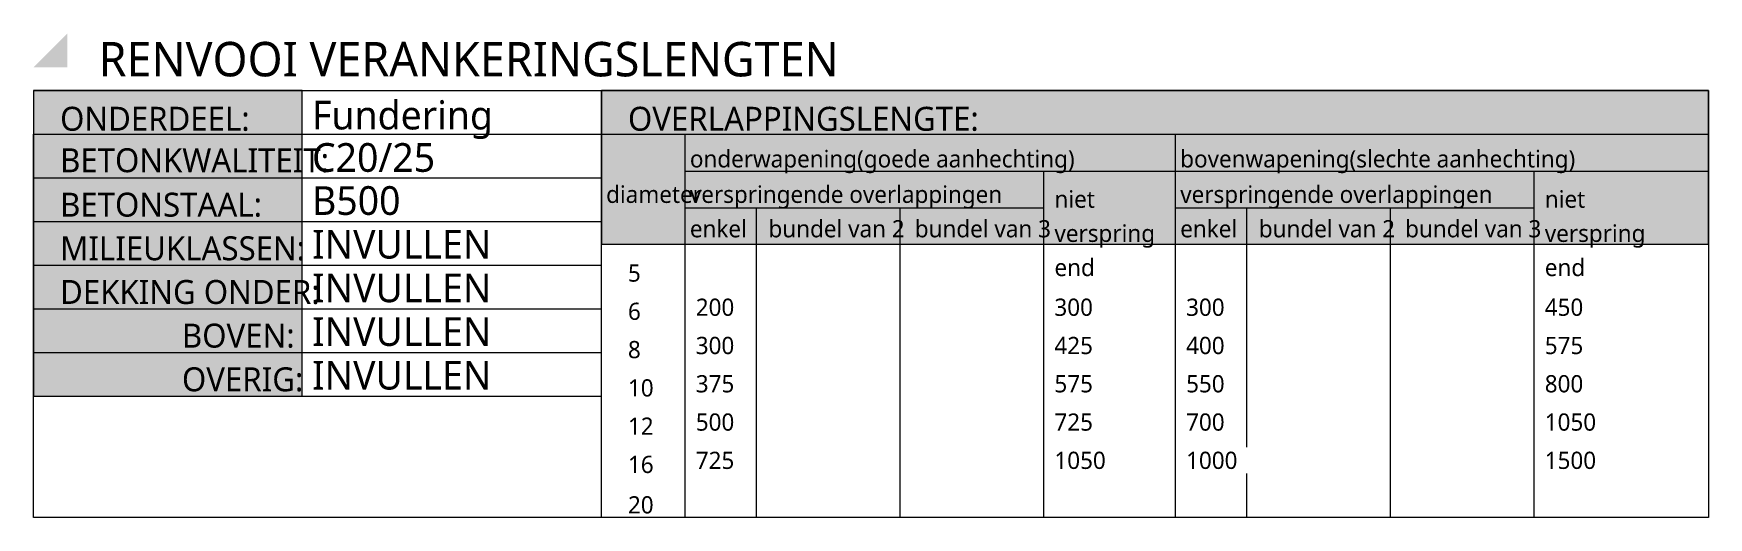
# Model space of a CAD drawing. Header units: millimetres. Extents: x 3415 to 42718, y 1442 to 14886.
# Drawn here: x 23472 to 26972, y 4370 to 5381 of the extents above; entities that cross this region are included whole.
import ezdxf

# ---------------------------------------------------------------- set-up
doc = ezdxf.new("R2010")
doc.units = ezdxf.units.MM
doc.layers.add('A-ANNO-NOTE', color=131, linetype='Continuous', lineweight=18)
doc.styles.add('Segoe UI_4', font='segoeui.ttf', dxfattribs={"height": 36})
doc.styles.add('Segoe UI_6', font='segoeui.ttf', dxfattribs={"height": 60})
doc.styles.add('Segoe UI_B_2', font='segoeui.ttf', dxfattribs={"height": 50})
doc.styles.add('Segoe UI_B_3', font='segoeui.ttf', dxfattribs={"height": 72})

msp = doc.modelspace()

# ---------------------------------------------------------------- texts
at = {"layer": 'A-ANNO-NOTE', "lineweight": 13, "char_height": 60, "attachment_point": 1, "style": 'Segoe UI_6'}
for s, insert, width in [('Fundering', (24054.2, 5240.7), 458.565), ('C20/25', (24054.2, 5152.1), 328.692), ('B500', (24054.2, 5062.1), 227.679), ('INVULLEN', (24054.2, 4970.8), 463.375), ('INVULLEN', (24054.2, 4879.6), 463.375), ('INVULLEN', (24054.2, 4788.3), 463.375), ('INVULLEN', (24054.2, 4697.1), 463.375)]:
    msp.add_mtext(s, dxfattribs=dict(at, insert=insert, width=width))

# ---------------------------------------------------------------- blocks, each defined once
blk = doc.blocks.new('NLRS_28_LAB_renvooi_verankeringslengten_3BM - Type 1-4098958-M_28_01_constructierenvooi')
at = {"layer": 'A-ANNO-NOTE', "lineweight": 13}
blk.add_hatch(color=256, dxfattribs=at).paths.add_polyline_path([(23472.2, 5310.2), (23543.2, 5381.2), (23543.2, 5310.2)])
h = blk.add_hatch(color=256, dxfattribs=at)
h.paths.add_polyline_path([(24658.8, 4941.2), (24658.8, 5261.9), (26972.2, 5261.9), (26972.2, 4941.2)])
h.paths.add_polyline_path([(24033.8, 5261.9), (24033.8, 4941.2), (24033.8, 4623.2), (23472.2, 4623.2), (23472.2, 5091.9), (23472.2, 5261.9)])
at = {"layer": 'A-ANNO-NOTE'}
for p, q in [((24033.8, 5261.9), (23472.2, 5261.9)), ((23472.2, 5261.9), (23472.2, 5091.9)), ((23472.2, 5261.9), (26972.2, 5261.9)), ((24033.8, 4941.2), (24033.8, 5261.9)), ((26972.2, 5261.9), (24658.8, 5261.9)), ((24658.8, 5261.9), (24658.8, 4941.2)), ((24658.8, 4941.2), (24658.8, 5261.9)), ((26972.2, 4941.2), (26972.2, 5261.9)), ((26972.2, 5261.9), (26972.2, 4369.7)), ((23472.2, 5170.7), (26972.2, 5170.7)), ((23472.2, 4369.7), (23472.2, 5170.7)), ((24658.8, 4369.7), (24658.8, 5170.7)), ((24833.8, 4369.7), (24833.8, 5170.7)), ((25858.4, 4369.7), (25858.4, 5170.7)), ((23472.2, 5091.9), (23472.2, 4623.2)), ((23472.2, 5079.4), (24658.8, 5079.4)), ((24833.8, 5093.7), (26104.6, 5093.7)), ((25583.2, 4369.7), (25583.2, 5093.7)), ((25683.4, 5093.7), (26972.2, 5093.7)), ((26607.8, 4369.7), (26607.8, 5093.7)), ((24833.8, 5016.8), (25583.2, 5016.8)), ((24983.2, 4369.7), (24983.2, 5016.8)), ((25283.2, 4369.7), (25283.2, 5016.8)), ((25858.4, 5016.8), (26607.8, 5016.8)), ((26007.8, 4369.7), (26007.8, 5016.8)), ((26307.8, 4369.7), (26307.8, 5016.8)), ((23472.2, 4988.2), (24658.8, 4988.2)), ((24033.8, 4623.2), (24033.8, 4941.2)), ((24658.8, 4941.2), (26972.2, 4941.2)), ((23472.2, 4896.9), (24658.8, 4896.9)), ((23472.2, 4805.7), (24658.8, 4805.7)), ((23472.2, 4714.4), (24658.8, 4714.4)), ((23472.2, 4623.2), (24033.8, 4623.2)), ((23472.2, 4623.2), (24658.8, 4623.2)), ((26972.2, 4369.7), (23472.2, 4369.7))]:
    blk.add_line(p, q, dxfattribs=at)
at = {"layer": 'A-ANNO-NOTE', "lineweight": 13, "attachment_point": 1}
for s, insert, char_height, width, style in [('RENVOOI VERANKERINGSLENGTEN', (23608.3, 5363.6), 72, 2065.147, 'Segoe UI_B_3'), ('ONDERDEEL:', (23527.8, 5228), 50, 513.08, 'Segoe UI_B_2'), ('OVERLAPPINGSLENGTE:', (24714.4, 5228), 50, 966.835, 'Segoe UI_B_2'), ('BETONKWALITEIT:', (23527.8, 5141.3), 50, 743.966, 'Segoe UI_B_2'), ('onderwapening(goede aanhechting)', (24843.8, 5137.3), 36, 1035.78, 'Segoe UI_4'), ('bovenwapening(slechte aanhechting)', (25868.4, 5137.3), 36, 1061.434, 'Segoe UI_4'), ('BETONSTAAL:', (23527.8, 5048.5), 50, 562.785, 'Segoe UI_B_2'), ('diameter', (24668.8, 5063.1), 36, 253.333, 'Segoe UI_4'), ('verspringende overlappingen', (24843.8, 5063.1), 36, 836.962, 'Segoe UI_4'), ('niet ', (25605.6, 5053), 36, 126.667, 'Segoe UI_4'), ('verspringende overlappingen', (25868.4, 5063.1), 36, 836.962, 'Segoe UI_4'), ('niet ', (26630.2, 5053), 36, 126.667, 'Segoe UI_4'), ('enkel', (24843.8, 4991.2), 36, 152.321, 'Segoe UI_4'), ('bundel van 2', (25008.1, 4991.2), 36, 370.38, 'Segoe UI_4'), ('bundel van 3', (25313.8, 4991.2), 36, 370.38, 'Segoe UI_4'), ('verspring', (25605.6, 4981.6), 36, 266.16, 'Segoe UI_4'), ('enkel', (25868.4, 4991.2), 36, 152.321, 'Segoe UI_4'), ('bundel van 2', (26032.7, 4991.2), 36, 370.38, 'Segoe UI_4'), ('bundel van 3', (26338.4, 4991.2), 36, 370.38, 'Segoe UI_4'), ('verspring', (26630.2, 4981.6), 36, 266.16, 'Segoe UI_4'), ('MILIEUKLASSEN:', (23527.8, 4957.3), 50, 673.417, 'Segoe UI_B_2'), ('end', (25605.6, 4910.2), 36, 109.029, 'Segoe UI_4'), ('end', (26630.2, 4910.2), 36, 109.029, 'Segoe UI_4'), ('DEKKING ONDER:', (23527.8, 4866), 50, 713.502, 'Segoe UI_B_2'), ('5', (24714.4, 4898.6), 36, 35.274, 'Segoe UI_4'), ('6', (24714.4, 4818.6), 36, 35.274, 'Segoe UI_4'), ('BOVEN:', (23782.4, 4774.8), 50, 309.451, 'Segoe UI_B_2'), ('8', (24714.4, 4738.6), 36, 35.274, 'Segoe UI_4'), ('OVERIG:', (23782.4, 4683.5), 50, 331.899, 'Segoe UI_B_2'), ('10', (24714.4, 4658.6), 36, 70.548, 'Segoe UI_4'), ('12', (24714.4, 4578.6), 36, 70.548, 'Segoe UI_4'), ('16', (24714.4, 4498.6), 36, 70.548, 'Segoe UI_4'), ('20', (24714.4, 4414.2), 36, 70.548, 'Segoe UI_4')]:
    blk.add_mtext(s, dxfattribs=dict(at, insert=insert, char_height=char_height, width=width, style=style))

# ---------------------------------------------------------------- block references
at = {"layer": 'A-ANNO-NOTE', "lineweight": 13}
msp.add_blockref('NLRS_28_LAB_renvooi_verankeringslengten_3BM - Type 1-4098958-M_28_01_constructierenvooi', (0, 0), dxfattribs=at)

msp.set_redraw_order([(e.dxf.handle, doc.entitydb.next_handle()) for e in msp.query("TEXT MTEXT ATTDEF DIMENSION ARC_DIMENSION")])  # texts and dimensions are drawn at this point

# ---------------------------------------------------------------- next in the draw order: texts
at = {"layer": 'A-ANNO-NOTE', "lineweight": 13, "char_height": 36, "attachment_point": 1, "style": 'Segoe UI_4', "bg_fill": 3, "box_fill_scale": 1.25, "bg_fill_color": 9, "bg_fill_true_color": 13158600, "bg_fill_transparency": 0}
for s, insert, width in [('200', (24856.1, 4827.2), 105.823), ('300', (25605.5, 4827.2), 105.823), ('300', (25880.7, 4827.2), 105.823), ('450', (26630.1, 4827.2), 105.823), ('300', (24856.1, 4747.2), 105.823), ('425', (25605.5, 4747.2), 105.823), ('400', (25880.7, 4747.2), 105.823), ('575', (26630.1, 4747.2), 105.823), ('375', (24856.1, 4667.2), 105.823), ('575', (25605.5, 4667.2), 105.823), ('550', (25880.7, 4667.2), 105.823), ('800', (26630.1, 4667.2), 105.823), ('500', (24856.1, 4587.2), 105.823), ('725', (25605.5, 4587.2), 105.823), ('700', (25880.7, 4587.2), 105.823), ('1050', (26630.1, 4587.2), 141.097), ('725', (24856.1, 4507.2), 105.823), ('1050', (25605.5, 4507.2), 141.097), ('1000', (25880.7, 4507.2), 141.097), ('1500', (26630.1, 4507.2), 141.097)]:
    msp.add_mtext(s, dxfattribs=dict(at, insert=insert, width=width))

doc.saveas('drawing.dxf')
